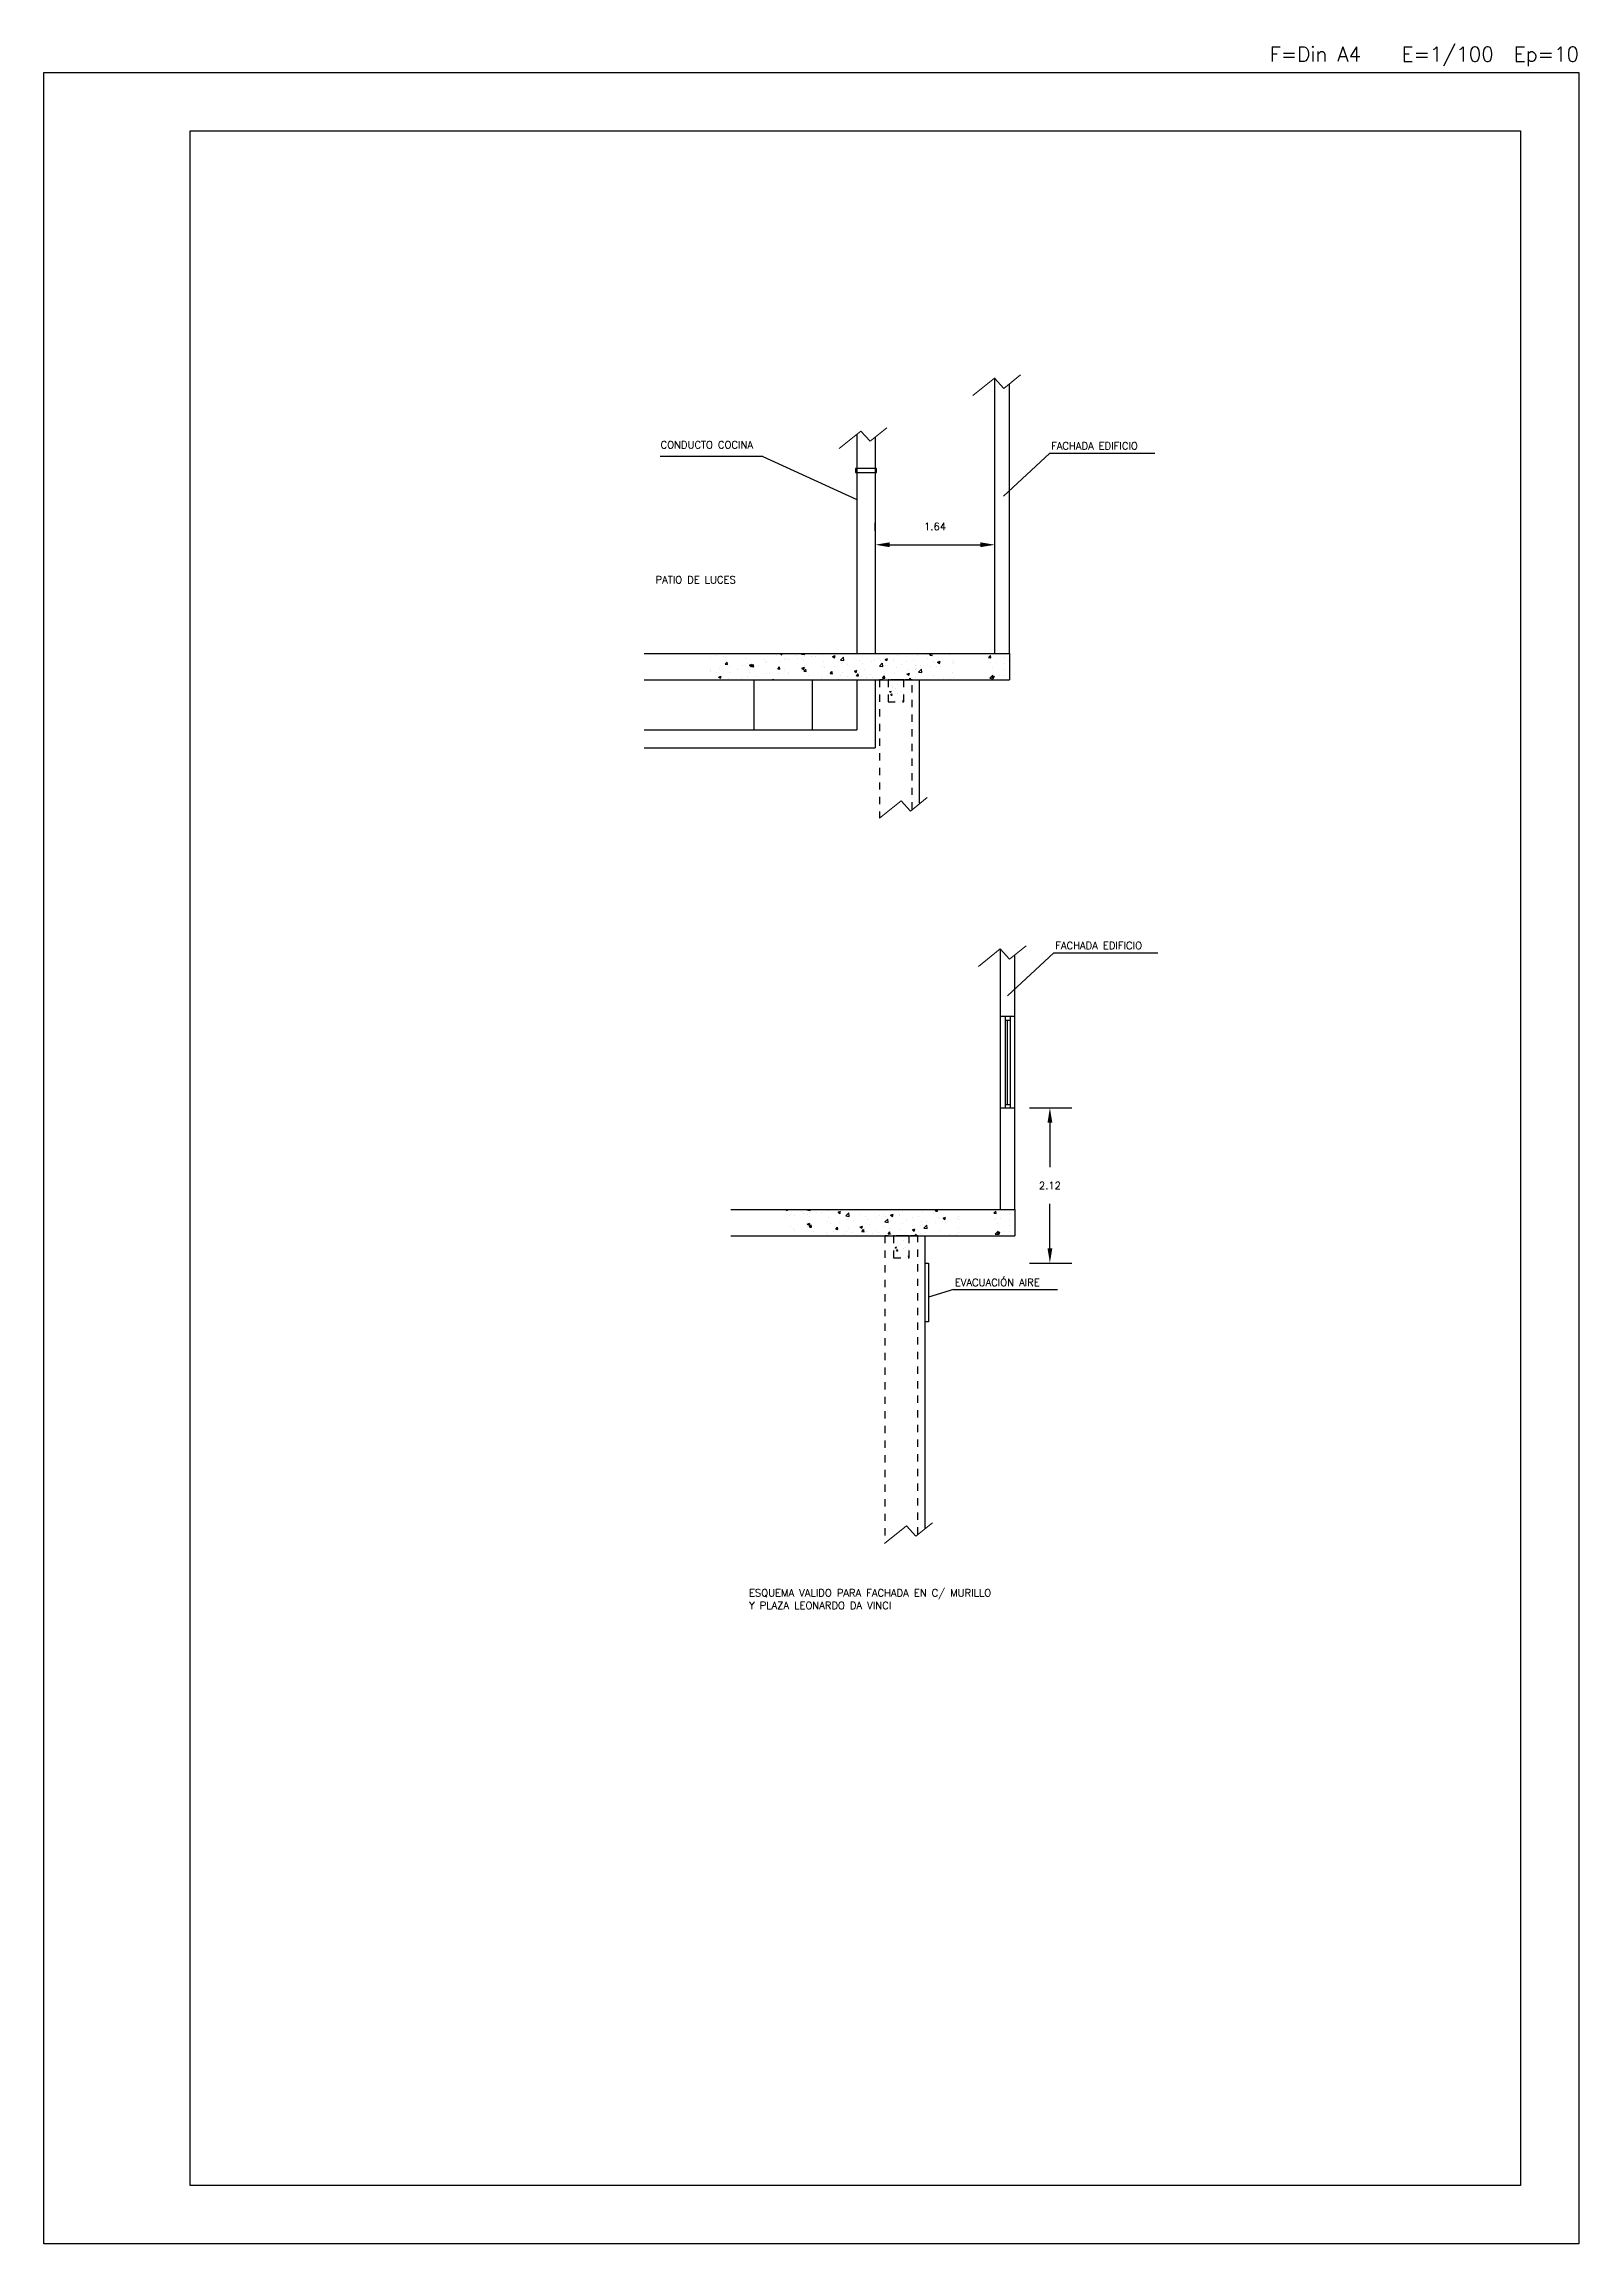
# Model space of a CAD drawing. Extents: x 33.7 to 63.4, y -76.7 to 11.5.
# Drawn here: x 33.68 to 54.68, y -76.68 to -46.59 of the extents above; entities that cross this region are included whole.
import ezdxf
from ezdxf.enums import TextEntityAlignment as Align

# ---------------------------------------------------------------- set-up
doc = ezdxf.new("R2010")
doc.units = 0
doc.header["$LTSCALE"] = 0.375
doc.linetypes.add('RAYITAS2', pattern=[0.1875, 0.125, -0.0625])
doc.layers.get('0').update_dxf_attribs({"linetype": 'CONTINUOUS'})
doc.layers.get('Defpoints').update_dxf_attribs({"linetype": 'CONTINUOUS'})
for name, color, linetype in [('CARPINTERIA', 44, 'CONTINUOUS'), ('COTAS_P00', 8, 'CONTINUOUS'), ('FORMATO', 3, 'CONTINUOUS'), ('MUROS', 3, 'CONTINUOUS'), ('PILARES', 2, 'CONTINUOUS')]:
    doc.layers.add(name, color=color, linetype=linetype)
doc.layers.add('NTE_P00', color=7, linetype='CONTINUOUS', lineweight=0)
doc.styles.get("Standard").update_dxf_attribs({"font": 'simplex', "height": 0.1})
doc.dimstyles.new('miguel', dxfattribs={"dimtxt": 0.2, "dimasz": 0.2, "dimexe": 0.3, "dimexo": 0.2, "dimgap": 0.2, "dimtad": 1, "dimtih": 1, "dimzin": 0, "dimdsep": 46, "dimtxsty": 'Standard', "dimcen": 2.5, "dimclrd": 1, "dimclre": 1, "dimclrt": 2, "dimadec": 0, "dimazin": 0, "dimtfac": 1, "dimtdec": 4, "dimtmove": 0, "dimatfit": 3, "dimfxl": 1, "dimtvp": 1, "dimtolj": 1, "dimtzin": 0, "dimarcsym": 0})

msp = doc.modelspace()

# ---------------------------------------------------------------- texts
at = {"layer": 'FORMATO', "color": 7, "linetype": 'ByBlock'}
msp.add_text('F=Din A4   E=1/100  Ep=10', height=0.2, dxfattribs=at).set_placement((54.676, -46.831), align=Align.RIGHT)
at = {"layer": 'NTE_P00', "color": 2}
for s, p in [('CONDUCTO COCINA', (42.112, -52.125)), ('FACHADA EDIFICIO', (47.454, -52.14)), ('PATIO DE LUCES', (42.043, -53.97)), ('FACHADA EDIFICIO', (47.511, -58.972)), ('EVACUACIÓN AIRE', (46.137, -63.58)), ('Y PLAZA LEONARDO DA VINCI', (43.322, -67.998)), ('ESQUEMA VALIDO PARA FACHADA EN C/ MURILLO', (43.322, -67.827))]:
    msp.add_text(s, height=0.1, dxfattribs=at).set_placement(p)

# ---------------------------------------------------------------- blocks, each defined once
blk = doc.blocks.new('*D63')
at = {"layer": 'COTAS_P00', "color": 1, "lineweight": -2}
for p, q in [((47.16, -61.144), (47.738, -61.144)), ((47.438, -61.344), (47.438, -61.955)), ((47.438, -63.065), (47.438, -62.455)), ((47.16, -63.265), (47.738, -63.265))]:
    blk.add_line(p, q, dxfattribs=at)
at = {"layer": 'COTAS_P00', "color": 1}
for points in [[(47.405, -61.344), (47.471, -61.344), (47.438, -61.144)], [(47.405, -63.065), (47.471, -63.065), (47.438, -63.265)]]:
    blk.add_solid(points, dxfattribs=at)
at = {"layer": 'Defpoints', "color": 0}
for p in [(46.96, -61.144), (46.96, -63.265), (47.438, -63.265)]:
    blk.add_point(p, dxfattribs=at)
at = {"layer": 'COTAS_P00', "color": 2, "insert": (47.438, -62.205), "char_height": 0.1, "attachment_point": 5}
blk.add_mtext('\\A1;2.12', dxfattribs=at)
blk = doc.blocks.new('*D64')
at = {"layer": 'COTAS_P00', "color": 1, "lineweight": -2}
for p, q in [((45.048, -53.251), (45.048, -53.142)), ((46.685, -53.251), (46.685, -53.142)), ((45.248, -53.442), (46.485, -53.442))]:
    blk.add_line(p, q, dxfattribs=at)
at = {"layer": 'COTAS_P00', "color": 1}
for points in [[(45.248, -53.408), (45.248, -53.475), (45.048, -53.442)], [(46.485, -53.408), (46.485, -53.475), (46.685, -53.442)]]:
    blk.add_solid(points, dxfattribs=at)
at = {"layer": 'Defpoints', "color": 0}
for p in [(45.048, -53.451), (46.685, -53.442), (46.685, -53.451)]:
    blk.add_point(p, dxfattribs=at)
at = {"layer": 'COTAS_P00', "color": 2, "insert": (45.867, -53.192), "char_height": 0.1, "attachment_point": 5}
blk.add_mtext('\\A1;1.64', dxfattribs=at)

# ---------------------------------------------------------------- dimensions: what is measured, and where the dimension line sits
at = {"layer": 'COTAS_P00'}
dim = msp.add_linear_dim(base=(46.685, -53.442), p1=(45.048, -53.451), p2=(46.685, -53.451), dimstyle='miguel', dxfattribs=at)
dim.commit()
dim.dimension.update_dxf_attribs({"geometry": '*D64', "text_midpoint": (45.867, -53.192)})
dim = msp.add_linear_dim(base=(47.438, -63.265), p1=(46.96, -61.144), p2=(46.96, -63.265), angle=90, dimstyle='miguel', dxfattribs=at)
dim.commit()
dim.dimension.update_dxf_attribs({"geometry": '*D63', "text_midpoint": (47.438, -62.205)})

# ---------------------------------------------------------------- linework, layer by layer
at = {"color": 0}
for p, q in [((42.797, -54.977), (42.797, -54.977)), ((42.858, -54.961), (42.858, -54.961)), ((42.975, -54.968), (42.975, -54.968)), ((42.997, -55.077), (43.022, -55.048)), ((43.003, -54.983), (43.003, -54.983)), ((43.027, -55.079), (43.022, -55.048)), ((43.047, -54.936), (43.047, -54.936)), ((43.056, -54.94), (43.056, -54.94)), ((43.269, -54.995), (43.269, -54.995)), ((43.431, -54.939), (43.431, -54.939)), ((43.536, -55.006), (43.536, -55.006)), ((43.546, -55.05), (43.546, -55.05)), ((43.56, -55.039), (43.56, -55.039)), ((43.698, -54.95), (43.698, -54.95)), ((43.749, -54.931), (43.771, -54.946)), ((43.749, -55.043), (43.749, -55.043)), ((43.771, -54.946), (43.776, -54.931)), ((43.803, -55.017), (43.803, -55.017)), ((43.819, -55.002), (43.819, -55.002)), ((43.862, -55.009), (43.862, -55.009)), ((43.965, -54.961), (43.965, -54.961)), ((43.987, -54.992), (43.987, -54.992)), ((44.039, -54.936), (44.044, -54.931)), ((44.039, -54.936), (44.084, -54.943)), ((44.041, -54.993), (44.041, -54.993)), ((44.07, -55.029), (44.07, -55.029)), ((44.076, -54.966), (44.076, -54.966)), ((44.084, -54.943), (44.082, -54.931)), ((44.176, -54.967), (44.176, -54.967)), ((44.232, -54.973), (44.232, -54.973)), ((44.329, -54.934), (44.329, -54.934)), ((44.332, -54.943), (44.332, -54.943)), ((44.337, -55.04), (44.337, -55.04)), ((44.464, -54.969), (44.499, -54.956)), ((44.464, -54.969), (44.489, -54.986)), ((44.489, -54.986), (44.499, -54.956)), ((44.499, -54.984), (44.499, -54.984)), ((44.573, -55.018), (44.612, -54.978)), ((44.573, -55.018), (44.617, -55.025)), ((44.604, -55.051), (44.604, -55.051)), ((44.617, -55.025), (44.612, -54.978)), ((44.765, -54.995), (44.765, -54.995)), ((44.839, -55.028), (44.839, -55.028)), ((44.991, -55.04), (44.991, -55.04)), ((45.032, -55.006), (45.032, -55.006)), ((45.091, -54.996), (45.091, -54.996)), ((45.106, -55.101), (45.145, -55.061)), ((45.116, -55.024), (45.116, -55.024)), ((45.151, -55.108), (45.146, -55.061)), ((45.183, -55.009), (45.218, -54.996)), ((45.183, -55.009), (45.208, -55.026)), ((45.208, -55.026), (45.218, -54.996)), ((45.299, -55.018), (45.299, -55.018)), ((45.305, -54.999), (45.305, -54.999)), ((45.351, -54.959), (45.351, -54.959)), ((45.478, -55.041), (45.478, -55.041)), ((45.566, -55.029), (45.566, -55.029)), ((45.621, -54.957), (45.621, -54.957)), ((45.746, -54.941), (45.746, -54.941)), ((45.77, -54.991), (45.77, -54.991)), ((45.797, -54.952), (45.814, -54.931)), ((45.797, -54.952), (45.827, -54.954)), ((45.827, -54.954), (45.823, -54.931)), ((45.833, -55.04), (45.833, -55.04)), ((45.854, -55.058), (45.854, -55.058)), ((45.901, -55.049), (45.936, -55.036)), ((45.901, -55.049), (45.926, -55.066)), ((45.926, -55.066), (45.936, -55.036)), ((46.061, -54.941), (46.061, -54.941)), ((46.1, -55.052), (46.1, -55.052)), ((46.114, -55.02), (46.114, -55.02)), ((46.599, -54.983), (46.623, -54.954)), ((46.599, -54.983), (46.628, -54.986)), ((46.629, -54.986), (46.623, -54.954)), ((46.624, -55.051), (46.624, -55.051)), ((46.688, -55.055), (46.688, -55.055)), ((46.814, -54.985), (46.814, -54.985)), ((46.877, -55.03), (46.877, -55.03)), ((42.791, -55.144), (42.791, -55.144)), ((42.798, -55.17), (42.798, -55.17)), ((42.874, -55.193), (42.874, -55.193)), ((42.905, -55.251), (42.94, -55.238)), ((42.905, -55.251), (42.93, -55.268)), ((42.916, -55.133), (42.916, -55.133)), ((42.93, -55.268), (42.941, -55.238)), ((42.997, -55.077), (43.027, -55.079)), ((43.044, -55.273), (43.044, -55.273)), ((43.05, -55.106), (43.05, -55.106)), ((43.065, -55.182), (43.065, -55.182)), ((43.1, -55.289), (43.1, -55.289)), ((43.166, -55.143), (43.166, -55.143)), ((43.225, -55.273), (43.225, -55.273)), ((43.231, -55.092), (43.231, -55.092)), ((43.301, -55.238), (43.301, -55.238)), ((43.307, -55.071), (43.307, -55.071)), ((43.326, -55.09), (43.361, -55.077)), ((43.326, -55.09), (43.35, -55.107)), ((43.331, -55.193), (43.331, -55.193)), ((43.351, -55.107), (43.361, -55.077)), ((43.356, -55.108), (43.38, -55.079)), ((43.356, -55.108), (43.386, -55.111)), ((43.357, -55.075), (43.357, -55.075)), ((43.386, -55.111), (43.38, -55.079)), ((43.414, -55.248), (43.414, -55.248)), ((43.458, -55.093), (43.458, -55.093)), ((43.554, -55.206), (43.554, -55.206)), ((43.598, -55.204), (43.598, -55.204)), ((43.626, -55.291), (43.659, -55.278)), ((43.655, -55.291), (43.659, -55.278)), ((43.715, -55.139), (43.739, -55.111)), ((43.715, -55.139), (43.745, -55.142)), ((43.73, -55.206), (43.73, -55.206)), ((43.745, -55.142), (43.739, -55.111)), ((43.813, -55.168), (43.813, -55.168)), ((43.855, -55.19), (43.855, -55.19)), ((43.865, -55.216), (43.865, -55.216)), ((44.044, -55.13), (44.079, -55.117)), ((44.044, -55.13), (44.069, -55.147)), ((44.045, -55.165), (44.045, -55.165)), ((44.069, -55.147), (44.079, -55.117)), ((44.07, -55.133), (44.07, -55.133)), ((44.073, -55.171), (44.097, -55.142)), ((44.073, -55.171), (44.103, -55.173)), ((44.103, -55.173), (44.098, -55.142)), ((44.132, -55.227), (44.132, -55.227)), ((44.312, -55.241), (44.312, -55.241)), ((44.316, -55.267), (44.316, -55.267)), ((44.322, -55.101), (44.322, -55.101)), ((44.36, -55.123), (44.36, -55.123)), ((44.399, -55.238), (44.399, -55.238)), ((44.432, -55.202), (44.456, -55.173)), ((44.432, -55.202), (44.462, -55.205)), ((44.462, -55.205), (44.456, -55.174)), ((44.486, -55.107), (44.486, -55.107)), ((44.543, -55.279), (44.543, -55.279)), ((44.576, -55.23), (44.576, -55.23)), ((44.582, -55.063), (44.582, -55.063)), ((44.603, -55.191), (44.603, -55.191)), ((44.666, -55.249), (44.666, -55.249)), ((44.675, -55.082), (44.675, -55.082)), ((44.763, -55.17), (44.798, -55.157)), ((44.763, -55.17), (44.788, -55.187)), ((44.788, -55.187), (44.798, -55.157)), ((44.791, -55.233), (44.815, -55.205)), ((44.791, -55.233), (44.82, -55.236)), ((44.821, -55.236), (44.815, -55.205)), ((44.833, -55.195), (44.833, -55.195)), ((44.859, -55.237), (44.859, -55.237)), ((44.871, -55.062), (44.871, -55.062)), ((44.895, -55.141), (44.895, -55.141)), ((44.933, -55.261), (44.933, -55.261)), ((44.984, -55.221), (44.984, -55.221)), ((45.015, -55.251), (45.015, -55.251)), ((45.085, -55.163), (45.085, -55.163)), ((45.106, -55.101), (45.151, -55.108)), ((45.138, -55.074), (45.138, -55.074)), ((45.149, -55.265), (45.173, -55.236)), ((45.149, -55.265), (45.179, -55.267)), ((45.179, -55.268), (45.173, -55.236)), ((45.174, -55.196), (45.174, -55.196)), ((45.187, -55.091), (45.187, -55.091)), ((45.2, -55.272), (45.2, -55.272)), ((45.282, -55.362), (45.282, -55.362)), ((45.286, -55.3), (45.286, -55.3)), ((45.306, -55.201), (45.306, -55.201)), ((45.345, -55.125), (45.345, -55.125)), ((45.357, -55.352), (45.357, -55.352)), ((45.405, -55.085), (45.405, -55.085)), ((45.467, -55.283), (45.467, -55.283)), ((45.481, -55.21), (45.516, -55.197)), ((45.481, -55.21), (45.506, -55.227)), ((45.49, -55.154), (45.49, -55.154)), ((45.506, -55.227), (45.516, -55.197)), ((45.512, -55.291), (45.532, -55.268)), ((45.536, -55.291), (45.532, -55.268)), ((45.596, -55.256), (45.596, -55.256)), ((45.598, -55.151), (45.598, -55.151)), ((45.602, -55.09), (45.602, -55.09)), ((45.615, -55.138), (45.615, -55.138)), ((45.64, -55.184), (45.679, -55.143)), ((45.64, -55.184), (45.685, -55.191)), ((45.672, -55.096), (45.672, -55.096)), ((45.685, -55.191), (45.679, -55.143)), ((45.804, -55.113), (45.804, -55.113)), ((45.848, -55.224), (45.848, -55.224)), ((45.89, -55.101), (45.89, -55.101)), ((45.939, -55.107), (45.939, -55.107)), ((45.988, -55.269), (45.988, -55.269)), ((46.081, -55.276), (46.081, -55.276)), ((46.108, -55.187), (46.108, -55.187)), ((46.113, -55.252), (46.113, -55.252)), ((46.12, -55.071), (46.12, -55.071)), ((46.617, -55.267), (46.655, -55.226)), ((46.617, -55.267), (46.661, -55.274)), ((46.643, -55.25), (46.678, -55.237)), ((46.643, -55.25), (46.668, -55.267)), ((46.648, -55.119), (46.648, -55.119)), ((46.661, -55.274), (46.656, -55.226)), ((46.668, -55.267), (46.678, -55.237)), ((46.746, -55.227), (46.746, -55.227)), ((46.807, -55.152), (46.807, -55.152)), ((46.81, -55.063), (46.81, -55.063)), ((46.815, -55.226), (46.815, -55.226)), ((45.233, -55.582), (45.233, -55.582)), ((45.245, -55.45), (45.266, -55.442)), ((45.245, -55.45), (45.259, -55.46)), ((45.26, -55.46), (45.266, -55.442)), ((45.263, -55.497), (45.277, -55.48)), ((45.263, -55.497), (45.28, -55.498)), ((45.281, -55.498), (45.277, -55.48)), ((45.278, -55.47), (45.278, -55.47)), ((45.279, -55.5), (45.279, -55.5)), ((45.282, -55.4), (45.282, -55.4)), ((45.293, -55.43), (45.293, -55.43)), ((45.308, -55.588), (45.308, -55.588)), ((45.313, -55.573), (45.313, -55.573)), ((45.321, -55.409), (45.321, -55.409)), ((45.356, -55.47), (45.356, -55.47)), ((45.392, -55.455), (45.392, -55.455)), ((45.394, -55.589), (45.394, -55.589)), ((45.424, -55.571), (45.438, -55.565)), ((45.424, -55.571), (45.438, -55.58)), ((45.431, -55.577), (45.431, -55.577)), ((45.434, -55.477), (45.434, -55.477)), ((43.823, -62.533), (43.845, -62.548)), ((43.846, -62.548), (43.851, -62.533)), ((44.04, -62.563), (44.04, -62.563)), ((44.114, -62.538), (44.119, -62.533)), ((44.114, -62.538), (44.159, -62.545)), ((44.151, -62.568), (44.151, -62.568)), ((44.159, -62.545), (44.157, -62.533)), ((44.251, -62.569), (44.251, -62.569)), ((44.307, -62.575), (44.307, -62.575)), ((44.403, -62.536), (44.403, -62.536)), ((44.407, -62.545), (44.407, -62.545)), ((44.539, -62.571), (44.574, -62.558)), ((44.539, -62.571), (44.564, -62.588)), ((44.564, -62.588), (44.574, -62.558)), ((44.648, -62.62), (44.687, -62.58)), ((44.692, -62.627), (44.687, -62.58)), ((45.426, -62.561), (45.426, -62.561)), ((45.696, -62.559), (45.696, -62.559)), ((45.821, -62.543), (45.821, -62.543)), ((45.872, -62.554), (45.889, -62.533)), ((45.872, -62.554), (45.902, -62.556)), ((45.902, -62.556), (45.898, -62.533)), ((46.136, -62.543), (46.136, -62.543)), ((46.673, -62.585), (46.698, -62.556)), ((46.703, -62.588), (46.698, -62.556)), ((43.824, -62.645), (43.824, -62.645)), ((43.878, -62.619), (43.878, -62.619)), ((43.888, -62.77), (43.888, -62.77)), ((43.894, -62.604), (43.894, -62.604)), ((43.93, -62.792), (43.93, -62.792)), ((43.937, -62.611), (43.937, -62.611)), ((43.94, -62.818), (43.94, -62.818)), ((44.062, -62.594), (44.062, -62.594)), ((44.116, -62.595), (44.116, -62.595)), ((44.119, -62.732), (44.154, -62.719)), ((44.119, -62.732), (44.144, -62.749)), ((44.12, -62.767), (44.12, -62.767)), ((44.144, -62.749), (44.154, -62.719)), ((44.145, -62.631), (44.145, -62.631)), ((44.145, -62.735), (44.145, -62.735)), ((44.148, -62.773), (44.172, -62.744)), ((44.148, -62.773), (44.178, -62.775)), ((44.178, -62.776), (44.172, -62.744)), ((44.207, -62.829), (44.207, -62.829)), ((44.387, -62.843), (44.387, -62.843)), ((44.391, -62.869), (44.391, -62.869)), ((44.397, -62.703), (44.397, -62.703)), ((44.412, -62.642), (44.412, -62.642)), ((44.435, -62.725), (44.435, -62.725)), ((44.474, -62.84), (44.474, -62.84)), ((44.507, -62.804), (44.531, -62.775)), ((44.507, -62.804), (44.537, -62.807)), ((44.537, -62.807), (44.531, -62.776)), ((44.561, -62.709), (44.561, -62.709)), ((44.573, -62.586), (44.573, -62.586)), ((44.618, -62.881), (44.618, -62.881)), ((44.648, -62.62), (44.692, -62.627)), ((44.651, -62.832), (44.651, -62.832)), ((44.657, -62.665), (44.657, -62.665)), ((44.678, -62.793), (44.678, -62.793)), ((44.679, -62.653), (44.679, -62.653)), ((44.741, -62.851), (44.741, -62.851)), ((44.75, -62.684), (44.75, -62.684)), ((44.838, -62.772), (44.873, -62.759)), ((44.838, -62.772), (44.863, -62.789)), ((44.84, -62.597), (44.84, -62.597)), ((44.863, -62.789), (44.873, -62.759)), ((44.865, -62.836), (44.89, -62.807)), ((44.865, -62.836), (44.895, -62.838)), ((44.895, -62.838), (44.89, -62.807)), ((44.908, -62.797), (44.908, -62.797)), ((44.914, -62.63), (44.914, -62.63)), ((44.934, -62.839), (44.934, -62.839)), ((44.946, -62.664), (44.946, -62.664)), ((44.97, -62.743), (44.97, -62.743)), ((45.008, -62.863), (45.008, -62.863)), ((45.059, -62.823), (45.059, -62.823)), ((45.066, -62.642), (45.066, -62.642)), ((45.09, -62.853), (45.09, -62.853)), ((45.107, -62.609), (45.107, -62.609)), ((45.16, -62.765), (45.16, -62.765)), ((45.166, -62.598), (45.166, -62.598)), ((45.181, -62.703), (45.22, -62.663)), ((45.181, -62.703), (45.226, -62.71)), ((45.191, -62.626), (45.191, -62.626)), ((45.213, -62.676), (45.213, -62.676)), ((45.226, -62.71), (45.22, -62.663)), ((45.224, -62.867), (45.248, -62.838)), ((45.224, -62.867), (45.254, -62.87)), ((45.254, -62.87), (45.248, -62.838)), ((45.249, -62.798), (45.249, -62.798)), ((45.258, -62.611), (45.293, -62.598)), ((45.258, -62.611), (45.283, -62.628)), ((45.261, -62.693), (45.261, -62.693)), ((45.275, -62.874), (45.275, -62.874)), ((45.283, -62.628), (45.293, -62.598)), ((45.374, -62.62), (45.374, -62.62)), ((45.38, -62.601), (45.38, -62.601)), ((45.381, -62.803), (45.381, -62.803)), ((45.42, -62.727), (45.42, -62.727)), ((45.48, -62.687), (45.48, -62.687)), ((45.553, -62.643), (45.553, -62.643)), ((45.556, -62.812), (45.591, -62.799)), ((45.556, -62.812), (45.581, -62.829)), ((45.564, -62.756), (45.564, -62.756)), ((45.581, -62.829), (45.591, -62.799)), ((45.587, -62.893), (45.607, -62.87)), ((45.611, -62.893), (45.607, -62.87)), ((45.641, -62.631), (45.641, -62.631)), ((45.671, -62.858), (45.671, -62.858)), ((45.673, -62.753), (45.673, -62.753)), ((45.677, -62.692), (45.677, -62.692)), ((45.69, -62.74), (45.69, -62.74)), ((45.715, -62.786), (45.754, -62.745)), ((45.715, -62.786), (45.76, -62.793)), ((45.747, -62.698), (45.747, -62.698)), ((45.76, -62.793), (45.754, -62.745)), ((45.845, -62.593), (45.845, -62.593)), ((45.879, -62.715), (45.879, -62.715)), ((45.908, -62.642), (45.908, -62.642)), ((45.923, -62.826), (45.923, -62.826)), ((45.929, -62.66), (45.929, -62.66)), ((45.964, -62.703), (45.964, -62.703)), ((45.976, -62.651), (46.011, -62.638)), ((45.976, -62.651), (46.001, -62.668)), ((46.001, -62.668), (46.011, -62.638)), ((46.013, -62.71), (46.013, -62.71)), ((46.063, -62.871), (46.063, -62.871)), ((46.155, -62.878), (46.155, -62.878)), ((46.175, -62.654), (46.175, -62.654)), ((46.183, -62.789), (46.183, -62.789)), ((46.188, -62.854), (46.188, -62.854)), ((46.189, -62.622), (46.189, -62.622)), ((46.195, -62.673), (46.195, -62.673)), ((46.673, -62.585), (46.703, -62.588)), ((46.691, -62.869), (46.73, -62.828)), ((46.691, -62.869), (46.736, -62.876)), ((46.699, -62.653), (46.699, -62.653)), ((46.718, -62.852), (46.753, -62.839)), ((46.718, -62.852), (46.742, -62.869)), ((46.723, -62.721), (46.723, -62.721)), ((46.736, -62.876), (46.731, -62.828)), ((46.743, -62.869), (46.753, -62.839)), ((46.763, -62.657), (46.763, -62.657)), ((46.821, -62.829), (46.821, -62.829)), ((46.882, -62.754), (46.882, -62.754)), ((46.885, -62.665), (46.885, -62.665)), ((46.888, -62.587), (46.888, -62.587)), ((46.89, -62.828), (46.89, -62.828)), ((46.952, -62.632), (46.952, -62.632)), ((45.308, -63.185), (45.308, -63.185)), ((45.319, -63.052), (45.34, -63.044)), ((45.319, -63.052), (45.334, -63.062)), ((45.335, -63.062), (45.341, -63.044)), ((45.337, -63.099), (45.352, -63.082)), ((45.337, -63.099), (45.355, -63.1)), ((45.356, -63.101), (45.352, -63.082)), ((45.353, -63.072), (45.353, -63.072)), ((45.353, -63.102), (45.353, -63.102)), ((45.357, -62.964), (45.357, -62.964)), ((45.357, -63.002), (45.357, -63.002)), ((45.361, -62.902), (45.361, -62.902)), ((45.368, -63.032), (45.368, -63.032)), ((45.388, -63.175), (45.388, -63.175)), ((45.396, -63.011), (45.396, -63.011)), ((45.431, -63.072), (45.431, -63.072)), ((45.432, -62.954), (45.432, -62.954)), ((45.467, -63.057), (45.467, -63.057)), ((45.499, -63.173), (45.513, -63.167)), ((45.499, -63.173), (45.513, -63.182)), ((45.506, -63.179), (45.506, -63.179)), ((45.509, -63.079), (45.509, -63.079)), ((45.542, -62.885), (45.542, -62.885)), ((45.383, -63.19), (45.383, -63.19)), ((45.469, -63.191), (45.469, -63.191))]:
    msp.add_line(p, q, dxfattribs=at)
at = {"layer": 'CARPINTERIA'}
for p, q in [((46.825, -59.895), (46.825, -61.145)), ((46.825, -59.943), (46.895, -59.943)), ((46.86, -61.097), (46.86, -59.943)), ((46.895, -59.895), (46.895, -61.145)), ((46.825, -61.097), (46.895, -61.097))]:
    msp.add_line(p, q, dxfattribs=at)
at = {"layer": 'FORMATO', "color": 7, "linetype": 'ByBlock'}
msp.add_lwpolyline([(33.676, -76.681), (33.676, -46.981), (54.676, -46.981), (54.676, -76.681), (33.676, -76.681)], dxfattribs=at)
at = {"layer": 'FORMATO', "linetype": 'ByBlock'}
msp.add_lwpolyline([(35.676, -75.881), (35.676, -47.781), (53.876, -47.781), (53.876, -75.881), (35.676, -75.881)], dxfattribs=at)
at = {"layer": 'MUROS'}
for p, q in [((46.685, -54.931), (46.685, -51.158)), ((46.885, -54.931), (46.885, -51.245)), ((41.887, -54.931), (46.885, -54.931)), ((46.885, -54.931), (46.885, -55.291)), ((41.887, -55.291), (46.885, -55.291)), ((45.655, -56.975), (45.655, -55.291)), ((46.76, -62.533), (46.76, -58.969)), ((46.96, -62.533), (46.96, -59.056)), ((46.96, -59.895), (46.76, -59.895)), ((46.76, -61.144), (46.96, -61.144)), ((43.075, -62.533), (46.96, -62.533)), ((46.96, -62.533), (46.96, -62.893)), ((43.075, -62.893), (46.96, -62.893)), ((45.73, -66.893), (45.73, -62.893)), ((45.73, -63.265), (45.775, -63.265)), ((45.775, -63.265), (45.775, -64.068)), ((45.775, -64.068), (45.73, -64.068))]:
    msp.add_line(p, q, dxfattribs=at)
at = {"layer": 'MUROS', "color": 2}
for p, q in [((44.798, -51.93), (44.798, -54.931)), ((45.048, -51.971), (45.048, -54.931)), ((44.798, -55.291), (44.798, -55.971)), ((45.048, -55.291), (45.048, -56.221)), ((41.887, -55.971), (44.798, -55.971)), ((41.887, -56.221), (45.048, -56.221))]:
    msp.add_line(p, q, dxfattribs=at)
at = {"layer": 'MUROS', "color": 1}
for p, q in [((43.512, -52.235), (42.104, -52.235)), ((43.512, -52.235), (44.798, -52.824)), ((47.436, -52.189), (46.802, -52.777)), ((47.436, -52.189), (48.334, -52.189)), ((48.334, -52.189), (48.874, -52.189)), ((43.391, -55.971), (43.391, -55.291)), ((44.191, -55.971), (44.191, -55.291)), ((47.493, -59.021), (46.859, -59.609)), ((47.493, -59.021), (48.392, -59.021)), ((48.392, -59.021), (48.914, -59.021)), ((46.119, -63.629), (45.775, -63.733)), ((46.119, -63.629), (47.018, -63.629)), ((47.018, -63.629), (47.54, -63.629))]:
    msp.add_line(p, q, dxfattribs=at)
at = {"layer": 'MUROS', "color": 2}
msp.add_lwpolyline([(44.777, -52.397), (44.777, -52.454), (45.067, -52.454), (45.067, -52.397)], close=True, dxfattribs=at)
at = {"layer": 'NTE_P00', "color": 1}
for p, q in [((46.807, -51.303), (47.034, -51.118)), ((46.382, -51.402), (46.679, -51.163)), ((46.679, -51.163), (46.807, -51.303)), ((44.555, -52.126), (44.852, -51.886)), ((44.852, -51.886), (44.98, -52.027)), ((44.98, -52.027), (45.207, -51.842)), ((45.105, -57.183), (45.403, -56.943)), ((45.403, -56.943), (45.53, -57.084)), ((45.53, -57.084), (45.758, -56.899)), ((46.461, -59.21), (46.759, -58.97)), ((46.759, -58.97), (46.887, -59.111)), ((46.887, -59.111), (47.114, -58.925)), ((45.177, -67.1), (45.475, -66.861)), ((45.475, -66.861), (45.603, -67.001)), ((45.603, -67.001), (45.83, -66.816))]:
    msp.add_line(p, q, dxfattribs=at)
at = {"layer": 'PILARES', "color": 1, "linetype": 'RAYITAS2'}
for p, q in [((45.105, -55.291), (45.105, -57.183)), ((45.555, -55.291), (45.105, -55.291)), ((45.223, -55.291), (45.223, -55.591)), ((45.438, -55.291), (45.223, -55.291)), ((45.438, -55.591), (45.438, -55.291)), ((45.555, -57.064), (45.555, -55.291)), ((45.223, -55.591), (45.438, -55.591)), ((45.63, -62.893), (45.18, -62.893)), ((45.18, -62.893), (45.18, -67.098)), ((45.513, -62.893), (45.298, -62.893)), ((45.298, -62.893), (45.298, -63.193)), ((45.513, -63.193), (45.513, -62.893)), ((45.63, -66.979), (45.63, -62.893)), ((45.298, -63.193), (45.513, -63.193))]:
    msp.add_line(p, q, dxfattribs=at)

msp.set_redraw_order([(e.dxf.handle, doc.entitydb.next_handle()) for e in msp.query("TEXT MTEXT ATTDEF DIMENSION ARC_DIMENSION")])  # texts and dimensions are drawn at this point

doc.saveas('drawing.dxf')
